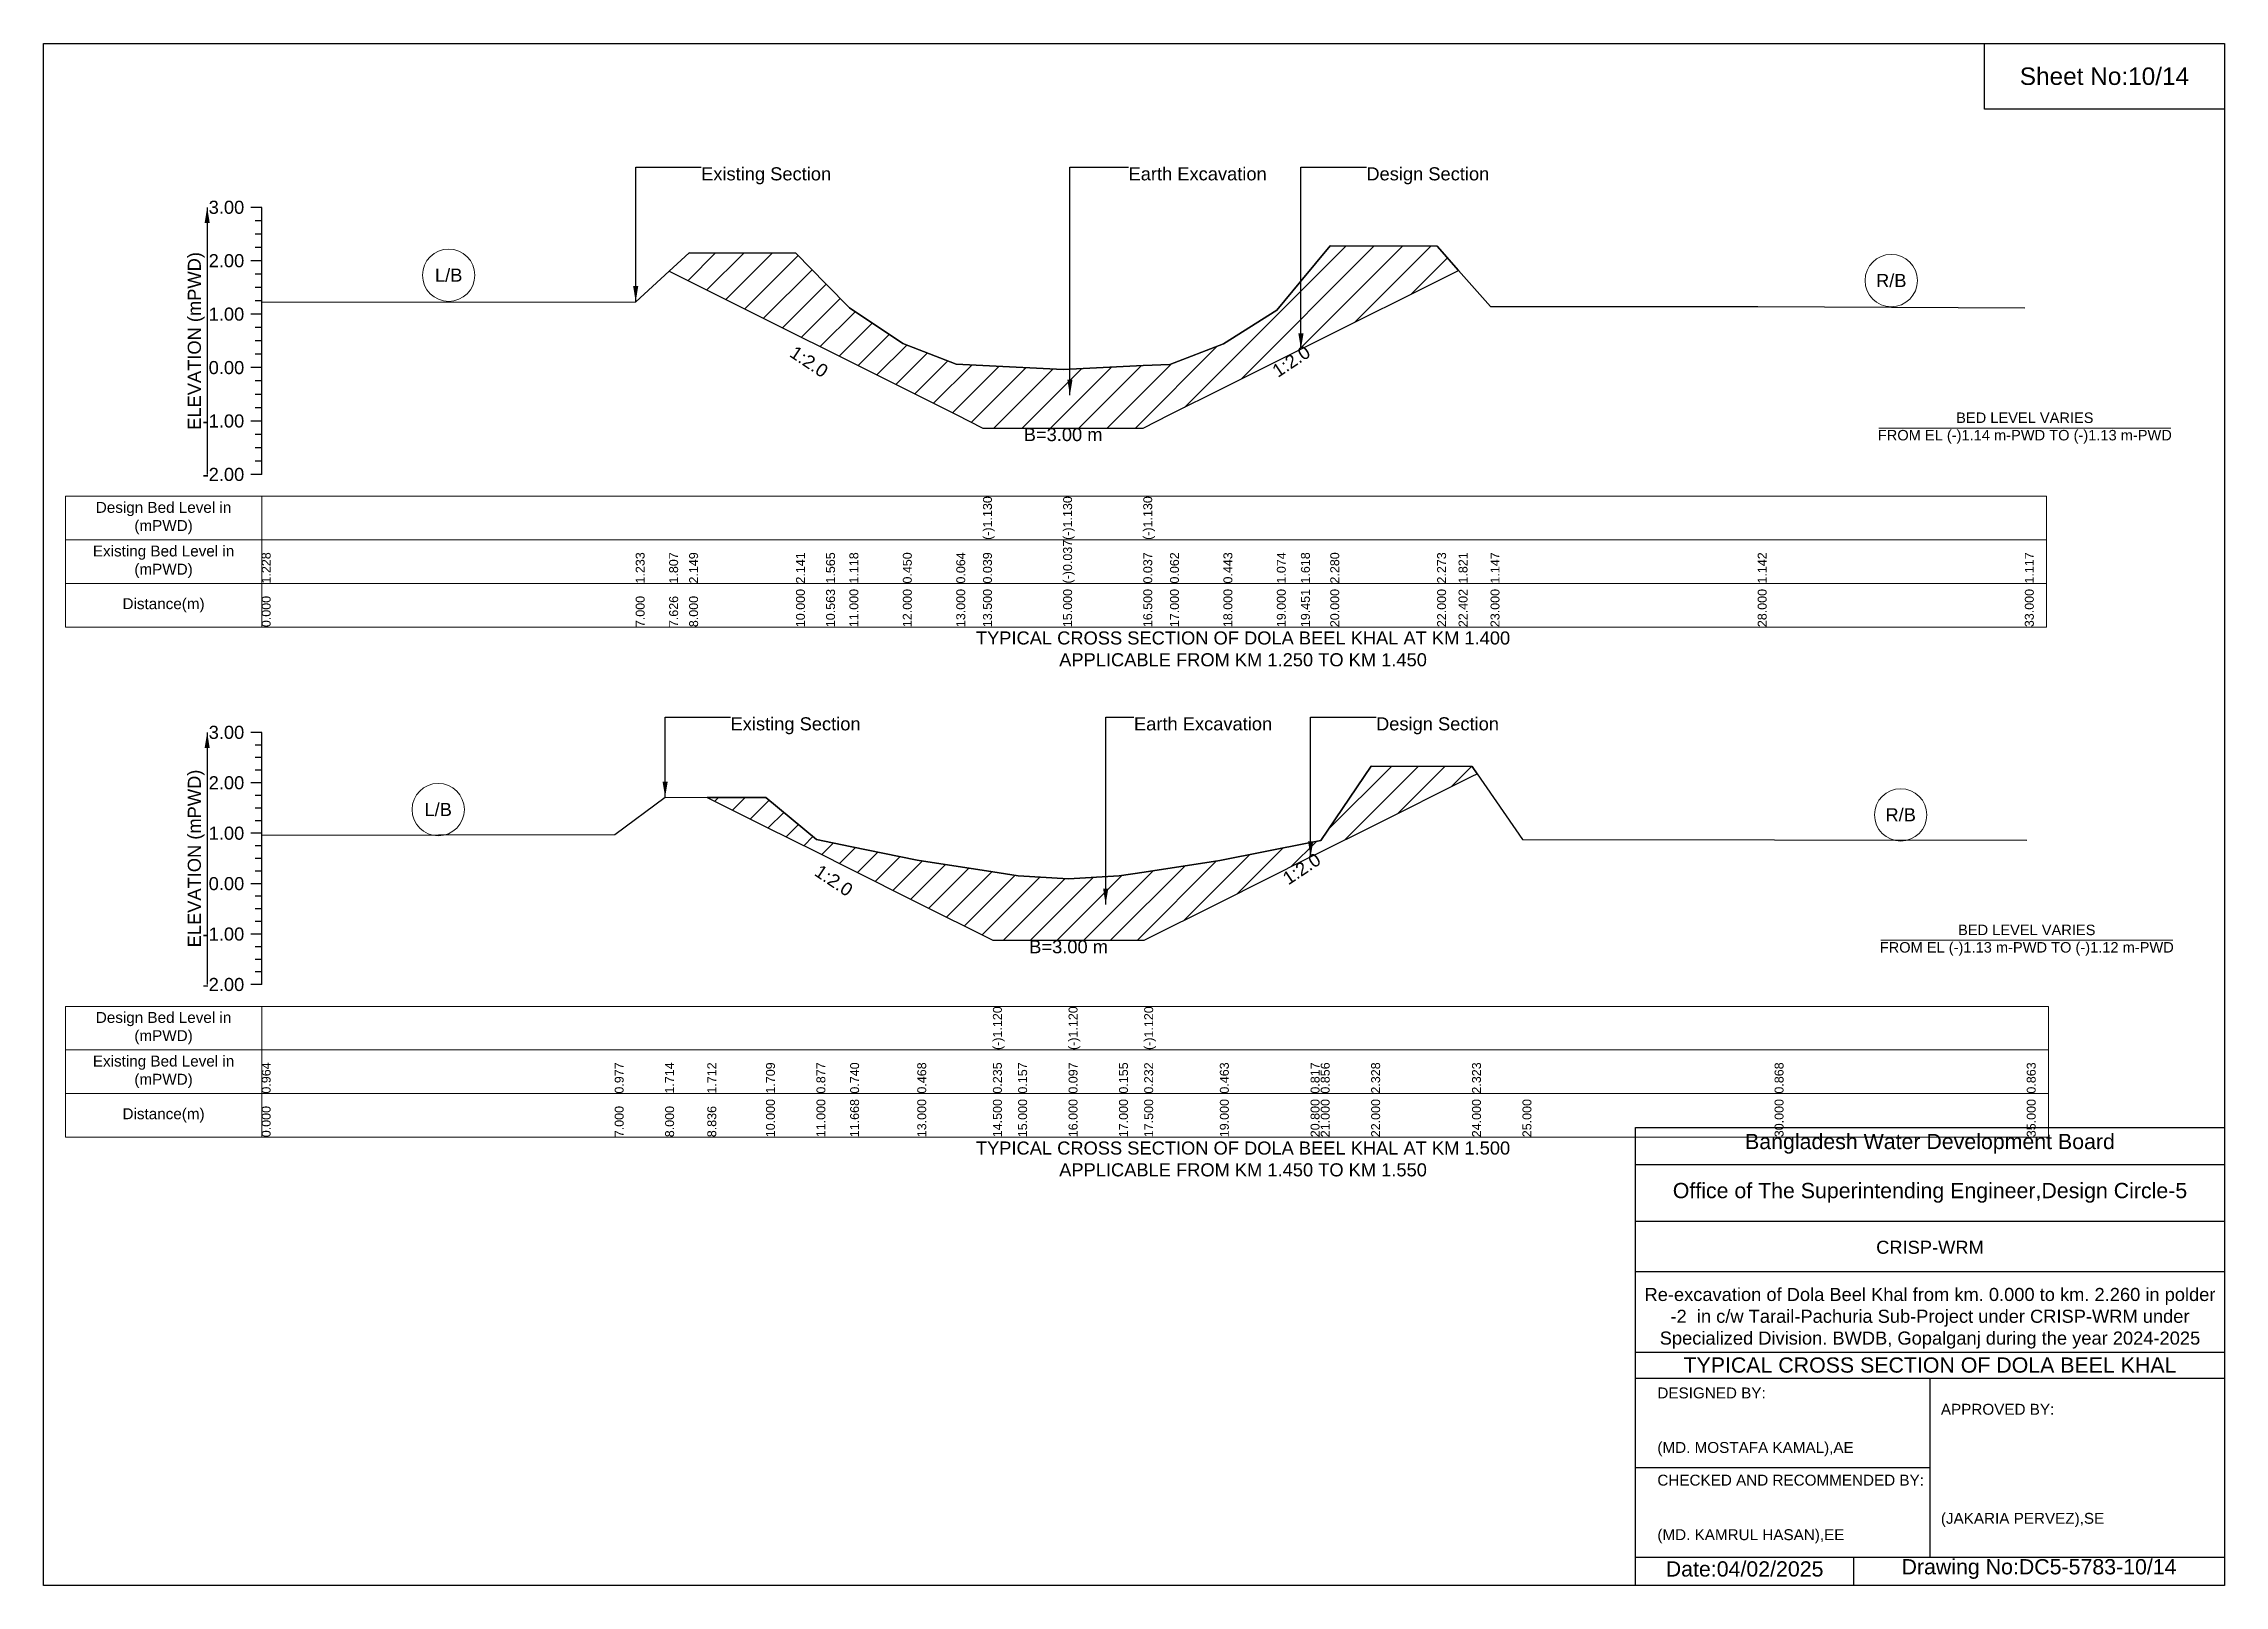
# Model space of a CAD drawing. Header units: inches. Extents: x 91000 to 258000, y -12753 to 0.
# Drawn here: x 190000 to 198000, y -5656 to 0 of the extents above; entities that cross this region are included whole.
import ezdxf

# ---------------------------------------------------------------- set-up
doc = ezdxf.new("R2010")
doc.units = ezdxf.units.IN
doc.header["$LTSCALE"] = 7
doc.header["$MEASUREMENT"] = 0
for name, color, linetype, lineweight in [('Cross section Data Border', 7, 'Continuous', 9), ('Cross Section Labels', 7, 'Continuous', 9), ('Existing_Bed_Level for Xsection', 7, 'Continuous', 25)]:
    doc.layers.add(name, color=color, linetype=linetype, lineweight=lineweight)
doc.styles.get("Standard").update_dxf_attribs({"font": 'arial.ttf'})
doc.dimstyles.get("Standard").update_dxf_attribs({"dimtxt": 0.18, "dimasz": 0.18, "dimexe": 0.18, "dimexo": 0.0625, "dimgap": 0.09, "dimtad": 0, "dimtih": 1, "dimtoh": 1, "dimdec": 4, "dimzin": 0, "dimdsep": 46, "dimtxsty": 'Standard', "dimcen": 0.09, "dimadec": 0, "dimazin": 0, "dimtfac": 1, "dimtdec": 4, "dimtofl": 0, "dimtmove": 0, "dimatfit": 3, "dimfxl": 1, "dimtolj": 1, "dimtzin": 0, "dimarcsym": 0})

msp = doc.modelspace()

# ---------------------------------------------------------------- texts
at = {"attachment_point": 5}
for s, insert, char_height in [('Sheet No:10/14', (197560, -120), 64), ('Bangladesh Water Development Board', (196920, -4036), 56), ('Office of The Superintending Engineer,Design Circle-5', (196920, -4216), 56)]:
    msp.add_mtext(s, dxfattribs=dict(at, insert=insert, char_height=char_height))
for s, insert, char_height, width, attachment_point in [('CRISP-WRM', (196920, -4416), 48, 2240, 5), ('Re-excavation of Dola Beel Khal from km. 0.000 to km. 2.260 in polder -2  in c/w Tarail-Pachuria Sub-Project under CRISP-WRM under Specialized Division. BWDB, Gopalganj during the year 2024-2025', (196920, -4676), 48, 2160, 5), ('TYPICAL CROSS SECTION OF DOLA BEEL KHAL', (196920, -4848), 56, 2240, 5), ('DESIGNED BY:^J^J^J(MD. MOSTAFA KAMAL),AE', (195920, -5056), 40, 1120, 4), ('APPROVED BY:^J^J^J^J^J^J(JAKARIA PERVEZ),SE', (196960, -5216), 40, 1120, 4), ('CHECKED AND RECOMMENDED BY:^J^J^J(MD. KAMRUL HASAN),EE', (195920, -5376), 40, 1120, 4), ('Date:04/02/2025', (196240, -5596), 56, 1120, 5), ('Drawing No:DC5-5783-10/14', (197320, -5596), 56, 1760, 5)]:
    msp.add_mtext(s, dxfattribs=dict(insert=insert, char_height=char_height, width=width, attachment_point=attachment_point))
at = {"layer": 'Cross section Data Border', "char_height": 40, "width": 640, "attachment_point": 5}
for s, insert in [('Design Bed Level in (mPWD)', (190440, -1740.7)), ('Existing Bed Level in (mPWD)', (190440, -1900.7)), ('Distance(m)', (190440, -2060.7)), ('Design Bed Level in (mPWD)', (190440, -3611.9)), ('Existing Bed Level in (mPWD)', (190440, -3771.9)), ('Distance(m)', (190440, -3931.9))]:
    msp.add_mtext(s, dxfattribs=dict(at, insert=insert))
at = {"layer": 'Cross Section Labels'}
for s, insert, char_height, attachment_point in [('Existing Section', (192412, -453.7), 48, 1), ('Earth Excavation', (193980, -453.7), 48, 1), ('Design Section', (194852.4, -453.7), 48, 1), ('L/B', (191486, -849.6), 48, 5), ('R/B', (196778, -869.4), 48, 5), ('BED LEVEL VARIES ^JFROM EL (-)1.14 m-PWD TO (-)1.13 m-PWD', (197268, -1410.2), 38.4, 5), ('B=3.00 m', (193740, -1410.2), 48, 2), ('TYPICAL CROSS SECTION OF DOLA BEEL KHAL AT KM 1.400^JAPPLICABLE FROM KM 1.250 TO KM 1.450', (194400, -2220.7), 48, 5), ('Existing Section', (192520, -2471.4), 48, 1), ('Earth Excavation', (194000, -2471.4), 48, 1), ('Design Section', (194887.9, -2471.4), 48, 1), ('L/B', (191447.5, -2809.9), 48, 5), ('R/B', (196812.5, -2829.3), 48, 5), ('BED LEVEL VARIES ^JFROM EL (-)1.13 m-PWD TO (-)1.12 m-PWD', (197275, -3289.1), 38.4, 5), ('B=3.00 m', (193760, -3289.1), 48, 2), ('TYPICAL CROSS SECTION OF DOLA BEEL KHAL AT KM 1.500^JAPPLICABLE FROM KM 1.450 TO KM 1.550', (194400, -4091.9), 48, 5)]:
    msp.add_mtext(s, dxfattribs=dict(at, insert=insert, char_height=char_height, attachment_point=attachment_point))
at = {"layer": 'Cross Section Labels', "char_height": 48, "attachment_point": 2}
for insert, rotation in [((192821.4, -1146.9), 326.30993), ((194563.4, -1145.5), 33.69007), ((192912.3, -3050.3), 326.30993), ((194601.7, -3007.1), 33.69007)]:
    msp.add_mtext('1:2.0', dxfattribs=dict(at, insert=insert, rotation=rotation))
at = {"layer": 'Existing_Bed_Level for Xsection', "char_height": 48, "attachment_point": 6}
for s, insert in [('3.00', (190736, -600.7)), ('2.00', (190736, -796.7)), ('1.00', (190736, -992.7)), ('0.00', (190736, -1188.7)), ('-1.00', (190736, -1384.7)), ('-2.00', (190736, -1580.7)), ('3.00', (190736, -2526.9)), ('2.00', (190736, -2711.9)), ('1.00', (190736, -2896.9)), ('0.00', (190736, -3081.9)), ('-1.00', (190736, -3266.9)), ('-2.00', (190736, -3451.9))]:
    msp.add_mtext(s, dxfattribs=dict(at, insert=insert))
at = {"layer": 'Existing_Bed_Level for Xsection', "rotation": 90}
for s, insert, char_height, attachment_point in [('ELEVATION (mPWD)', (190560, -1090.7), 48, 5), ('(-)1.130', (193446, -1820.7), 32.8, 1), ('(-)1.130', (193740, -1820.7), 32.8, 1), ('(-)1.130', (194034, -1820.7), 32.8, 1), ('(-)0.037', (193740, -1980.7), 32.8, 1), ('1.228', (190800, -1980.7), 32.8, 1), ('1.233', (192172, -1980.7), 32.8, 1), ('1.807', (192294.8, -1980.7), 32.8, 1), ('2.149', (192368, -1980.7), 32.8, 1), ('2.141', (192760, -1980.7), 32.8, 1), ('1.565', (192870.4, -1980.7), 32.8, 1), ('1.118', (192956, -1980.7), 32.8, 1), ('0.450', (193152, -1980.7), 32.8, 1), ('0.064', (193348, -1980.7), 32.8, 1), ('0.039', (193446, -1980.7), 32.8, 1), ('0.037', (194034, -1980.7), 32.8, 1), ('0.062', (194132, -1980.7), 32.8, 1), ('0.443', (194328, -1980.7), 32.8, 1), ('1.074', (194524, -1980.7), 32.8, 1), ('1.618', (194612.4, -1980.7), 32.8, 1), ('2.280', (194720, -1980.7), 32.8, 1), ('2.273', (195112, -1980.7), 32.8, 1), ('1.821', (195190.7, -1980.7), 32.8, 1), ('1.147', (195308, -1980.7), 32.8, 1), ('1.142', (196288, -1980.7), 32.8, 1), ('1.117', (197268, -1980.7), 32.8, 1), ('0.000', (190800, -2140.7), 32.8, 1), ('7.000', (192172, -2140.7), 32.8, 1), ('7.626', (192294.8, -2140.7), 32.8, 1), ('8.000', (192368, -2140.7), 32.8, 1), ('10.000', (192760, -2140.7), 32.8, 1), ('10.563', (192870.4, -2140.7), 32.8, 1), ('11.000', (192956, -2140.7), 32.8, 1), ('12.000', (193152, -2140.7), 32.8, 1), ('13.000', (193348, -2140.7), 32.8, 1), ('13.500', (193446, -2140.7), 32.8, 1), ('15.000', (193740, -2140.7), 32.8, 1), ('16.500', (194034, -2140.7), 32.8, 1), ('17.000', (194132, -2140.7), 32.8, 1), ('18.000', (194328, -2140.7), 32.8, 1), ('19.000', (194524, -2140.7), 32.8, 1), ('19.451', (194612.4, -2140.7), 32.8, 1), ('20.000', (194720, -2140.7), 32.8, 1), ('22.000', (195112, -2140.7), 32.8, 1), ('22.402', (195190.7, -2140.7), 32.8, 1), ('23.000', (195308, -2140.7), 32.8, 1), ('28.000', (196288, -2140.7), 32.8, 1), ('33.000', (197268, -2140.7), 32.8, 1), ('ELEVATION (mPWD)', (190560, -2989.4), 48, 5), ('(-)1.120', (193482.5, -3691.9), 32.8, 1), ('(-)1.120', (193760, -3691.9), 32.8, 1), ('(-)1.120', (194037.5, -3691.9), 32.8, 1), ('0.964', (190800, -3851.9), 32.8, 1), ('0.977', (192095, -3851.9), 32.8, 1), ('1.714', (192280, -3851.9), 32.8, 1), ('1.712', (192434.7, -3851.9), 32.8, 1), ('1.709', (192650, -3851.9), 32.8, 1), ('0.877', (192835, -3851.9), 32.8, 1), ('0.740', (192958.6, -3851.9), 32.8, 1), ('0.468', (193205, -3851.9), 32.8, 1), ('0.235', (193482.5, -3851.9), 32.8, 1), ('0.157', (193575, -3851.9), 32.8, 1), ('0.097', (193760, -3851.9), 32.8, 1), ('0.155', (193945, -3851.9), 32.8, 1), ('0.232', (194037.5, -3851.9), 32.8, 1), ('0.463', (194315, -3851.9), 32.8, 1), ('0.817', (194647.9, -3851.9), 32.8, 1), ('0.856', (194685, -3851.9), 32.8, 1), ('2.328', (194870, -3851.9), 32.8, 1), ('2.323', (195240, -3851.9), 32.8, 1), ('0.868', (196350, -3851.9), 32.8, 1), ('0.863', (197275, -3851.9), 32.8, 1), ('0.000', (190800, -4011.9), 32.8, 1), ('7.000', (192095, -4011.9), 32.8, 1), ('8.000', (192280, -4011.9), 32.8, 1), ('8.836', (192434.7, -4011.9), 32.8, 1), ('10.000', (192650, -4011.9), 32.8, 1), ('11.000', (192835, -4011.9), 32.8, 1), ('11.668', (192958.6, -4011.9), 32.8, 1), ('13.000', (193205, -4011.9), 32.8, 1), ('14.500', (193482.5, -4011.9), 32.8, 1), ('15.000', (193575, -4011.9), 32.8, 1), ('16.000', (193760, -4011.9), 32.8, 1), ('17.000', (193945, -4011.9), 32.8, 1), ('17.500', (194037.5, -4011.9), 32.8, 1), ('19.000', (194315, -4011.9), 32.8, 1), ('20.800', (194647.9, -4011.9), 32.8, 1), ('21.000', (194685, -4011.9), 32.8, 1), ('22.000', (194870, -4011.9), 32.8, 1), ('24.000', (195240, -4011.9), 32.8, 1), ('25.000', (195425, -4011.9), 32.8, 1), ('30.000', (196350, -4011.9), 32.8, 1), ('35.000', (197275, -4011.9), 32.8, 1)]:
    msp.add_mtext(s, dxfattribs=dict(at, insert=insert, char_height=char_height, attachment_point=attachment_point))

# ---------------------------------------------------------------- hatches: boundary and pattern name
at = {"layer": 'Existing_Bed_Level for Xsection'}
h = msp.add_hatch(dxfattribs=at)
h.set_pattern_fill('ANSI31', color=256, scale=588, style=0)
h.paths.add_polyline_path([(192294.8, -834.6), (192368, -871.2), (192760, -1067.2), (192870.4, -1122.4), (192956, -1165.2), (193152, -1263.2), (193348, -1361.2), (193446, -1410.2), (193740, -1410.2), (194034, -1410.2), (194132, -1361.2), (194328, -1263.2), (194524, -1165.2), (194612.4, -1121), (194720, -1067.2), (195112, -871.2), (195190.7, -831.9), (195112, -743.2), (194720, -741.9), (194612.4, -871.7), (194524, -978.2), (194328, -1101.9), (194132, -1176.6), (194034, -1181.4), (193740, -1196), (193446, -1181.2), (193348, -1176.2), (193152, -1100.5), (192956, -969.6), (192870.4, -882), (192760, -769.1), (192368, -767.5)])
h = msp.add_hatch(dxfattribs=at)
h.set_pattern_fill('ANSI31', color=256, scale=555, style=0)
h.paths.add_polyline_path([(192434.7, -2765.2), (192650, -2872.9), (192835, -2965.4), (192958.6, -3027.2), (193205, -3150.4), (193482.5, -3289.1), (193575, -3289.1), (193760, -3289.1), (193945, -3289.1), (194037.5, -3289.1), (194315, -3150.4), (194647.9, -2983.9), (194685, -2965.4), (194870, -2872.9), (195240, -2687.9), (195258.3, -2678.7), (195240, -2652.2), (194870, -2651.3), (194685, -2923.6), (194647.9, -2930.9), (194315, -2996.3), (194037.5, -3039), (193945, -3053.3), (193760, -3064), (193575, -3052.9), (193482.5, -3038.5), (193205, -2995.4), (192958.6, -2945), (192835, -2919.7), (192650, -2765.8)])

# ---------------------------------------------------------------- linework, layer by layer
for points in [[(190000, 0), (198000, 0), (198000, -5656), (190000, -5656)], [(197120, 0), (198000, 0), (198000, -240), (197120, -240)]]:
    msp.add_lwpolyline(points, close=True)
for points in [[(195840, -5656), (195840, -3976), (198000, -3976)], [(195840, -4112), (198000, -4112)], [(195840, -4320), (198000, -4320)], [(195840, -4504), (198000, -4504)], [(195840, -4800), (198000, -4800)], [(195840, -4896), (198000, -4896)], [(196920, -4896), (196920, -5552)], [(195840, -5224), (196920, -5224)], [(195840, -5552), (198000, -5552)], [(196640, -5552), (196640, -5656)]]:
    msp.add_lwpolyline(points)
at = {"layer": 'Cross section Data Border'}
for points in [[(190080, -1660.7), (197348, -1660.7), (197348, -2140.7), (190080, -2140.7)], [(190080, -3531.9), (197355, -3531.9), (197355, -4011.9), (190080, -4011.9)]]:
    msp.add_lwpolyline(points, close=True, dxfattribs=at)
for points in [[(190800, -1660.7), (190800, -2140.7)], [(190080, -1820.7), (197348, -1820.7)], [(190080, -1980.7), (197348, -1980.7)], [(190800, -3531.9), (190800, -4011.9)], [(190080, -3691.9), (197355, -3691.9)], [(190080, -3851.9), (197355, -3851.9)]]:
    msp.add_lwpolyline(points, dxfattribs=at)
at = {"layer": 'Cross Section Labels'}
for points in [[(196732.2, -1410.2), (197803.8, -1410.2)], [(196739.2, -3289.1), (197810.8, -3289.1)]]:
    msp.add_lwpolyline(points, dxfattribs=at)
for centre in [(191486, -849.6), (196778, -869.4), (191447.5, -2809.9), (196812.5, -2829.3)]:
    msp.add_circle(centre, 96, dxfattribs=at)
at = {"layer": 'Existing_Bed_Level for Xsection'}
for points in [[(190800, -600.7), (190760, -600.7)], [(190800, -1580.7), (190800, -1384.7), (190800, -1188.7), (190800, -992.7), (190800, -796.7), (190800, -600.7)], [(190800, -649.7), (190776, -649.7)], [(190800, -698.7), (190776, -698.7)], [(190800, -796.7), (190760, -796.7)], [(190800, -747.7), (190776, -747.7)], [(190800, -948.1), (192172, -947.1), (192294.8, -834.6), (192368, -767.5), (192760, -769.1), (192870.4, -882), (192956, -969.6), (193152, -1100.5), (193348, -1176.2), (193446, -1181.2), (193446, -1181.2), (193740, -1196), (193740, -1196), (194034, -1181.4), (194034, -1181.4), (194132, -1176.6), (194328, -1101.9), (194524, -978.2), (194612.4, -871.7), (194720, -741.9), (195112, -743.2), (195190.7, -831.9), (195308, -963.9), (196288, -964.9), (197268, -969.8)], [(190800, -845.7), (190776, -845.7)], [(190800, -894.7), (190776, -894.7)], [(190800, -943.7), (190776, -943.7)], [(190800, -992.7), (190760, -992.7)], [(190800, -1041.7), (190776, -1041.7)], [(190800, -1090.7), (190776, -1090.7)], [(190800, -1188.7), (190760, -1188.7)], [(190800, -1139.7), (190776, -1139.7)], [(190800, -1237.7), (190776, -1237.7)], [(190800, -1286.7), (190776, -1286.7)], [(190800, -1335.7), (190776, -1335.7)], [(190800, -1384.7), (190760, -1384.7)], [(190800, -1433.7), (190776, -1433.7)], [(190800, -1482.7), (190776, -1482.7)], [(190800, -1580.7), (190760, -1580.7)], [(190800, -1531.7), (190776, -1531.7)], [(190800, -2526.9), (190760, -2526.9)], [(190800, -3451.9), (190800, -3266.9), (190800, -3081.9), (190800, -2896.9), (190800, -2711.9), (190800, -2526.9)], [(190800, -2573.2), (190776, -2573.2)], [(190800, -2619.4), (190776, -2619.4)], [(190800, -2711.9), (190760, -2711.9)], [(190800, -2665.7), (190776, -2665.7)], [(190800, -2903.6), (192095, -2901.2), (192280, -2764.9), (192434.7, -2765.2), (192650, -2765.8), (192835, -2919.7), (192958.6, -2945), (193205, -2995.4), (193482.5, -3038.5), (193482.5, -3038.5), (193575, -3052.9), (193760, -3064), (193760, -3064), (193945, -3053.3), (194037.5, -3039), (194037.5, -3039), (194315, -2996.3), (194647.9, -2930.9), (194685, -2923.6), (194870, -2651.3), (195240, -2652.2), (195258.3, -2678.7), (195425, -2919.7), (196350, -2921.4), (197275, -2922.3)], [(190800, -2758.2), (190776, -2758.2)], [(190800, -2804.4), (190776, -2804.4)], [(190800, -2850.7), (190776, -2850.7)], [(190800, -2896.9), (190760, -2896.9)], [(190800, -2943.2), (190776, -2943.2)], [(190800, -2989.4), (190776, -2989.4)], [(190800, -3035.7), (190776, -3035.7)], [(190800, -3081.9), (190760, -3081.9)], [(190800, -3128.2), (190776, -3128.2)], [(190800, -3174.4), (190776, -3174.4)], [(190800, -3266.9), (190760, -3266.9)], [(190800, -3220.7), (190776, -3220.7)], [(190800, -3313.2), (190776, -3313.2)], [(190800, -3359.4), (190776, -3359.4)], [(190800, -3405.7), (190776, -3405.7)], [(190800, -3451.9), (190760, -3451.9)]]:
    msp.add_lwpolyline(points, dxfattribs=at)
for points in [[(192294.8, -834.6), (192368, -871.2), (192760, -1067.2), (192870.4, -1122.4), (192956, -1165.2), (193152, -1263.2), (193348, -1361.2), (193446, -1410.2), (193446, -1410.2), (193740, -1410.2), (193740, -1410.2), (194034, -1410.2), (194034, -1410.2), (194132, -1361.2), (194328, -1263.2), (194524, -1165.2), (194612.4, -1121), (194720, -1067.2), (195112, -871.2), (195190.7, -831.9), (195112, -743.2), (194720, -741.9), (194612.4, -871.7), (194524, -978.2), (194328, -1101.9), (194132, -1176.6), (194034, -1181.4), (194034, -1181.4), (193740, -1196), (193740, -1196), (193446, -1181.2), (193446, -1181.2), (193348, -1176.2), (193152, -1100.5), (192956, -969.6), (192870.4, -882), (192760, -769.1), (192368, -767.5)], [(192434.7, -2765.2), (192650, -2872.9), (192835, -2965.4), (192958.6, -3027.2), (193205, -3150.4), (193482.5, -3289.1), (193482.5, -3289.1), (193575, -3289.1), (193760, -3289.1), (193760, -3289.1), (193945, -3289.1), (194037.5, -3289.1), (194037.5, -3289.1), (194315, -3150.4), (194647.9, -2983.9), (194685, -2965.4), (194870, -2872.9), (195240, -2687.9), (195258.3, -2678.7), (195240, -2652.2), (194870, -2651.3), (194685, -2923.6), (194647.9, -2930.9), (194315, -2996.3), (194037.5, -3039), (194037.5, -3039), (193945, -3053.3), (193760, -3064), (193760, -3064), (193575, -3052.9), (193482.5, -3038.5), (193482.5, -3038.5), (193205, -2995.4), (192958.6, -2945), (192835, -2919.7), (192650, -2765.8)]]:
    msp.add_lwpolyline(points, close=True, dxfattribs=at)

msp.set_redraw_order([(e.dxf.handle, doc.entitydb.next_handle()) for e in msp.query("TEXT MTEXT ATTDEF DIMENSION ARC_DIMENSION")])  # texts and dimensions are drawn at this point

# ---------------------------------------------------------------- leaders
at = {"layer": 'Cross Section Labels', "annotation_type": 0, "has_hookline": 1, "hookline_direction": 0}
for points, text_width in [([(192172, -947.1), (192172, -453.7), (192411.9, -453.7)], 467.2), ([(193764.9, -1289.9), (193764.9, -453.7), (193979.9, -453.7)], 497), ([(194612.4, -1121), (194612.4, -453.7), (194852.3, -453.7)], 441.2), ([(192280, -2764.9), (192280, -2471.4), (192519.9, -2471.4)], 467.2), ([(193896.1, -3157.7), (193896.1, -2471.4), (193999.9, -2471.4)], 497), ([(194647.9, -2983.9), (194647.9, -2471.4), (194887.8, -2471.4)], 441.2)]:
    msp.add_leader(points, dimstyle='Standard', override={"dimasz": 57.6}, dxfattribs=dict(at, text_width=text_width))
at = {"layer": 'Existing_Bed_Level for Xsection'}
for points in [[(190600, -600.7), (190600, -1580.7)], [(190600, -2526.9), (190600, -3451.9)]]:
    msp.add_leader(points, dimstyle='Standard', override={"dimasz": 57.6}, dxfattribs=at)

doc.saveas('drawing.dxf')
